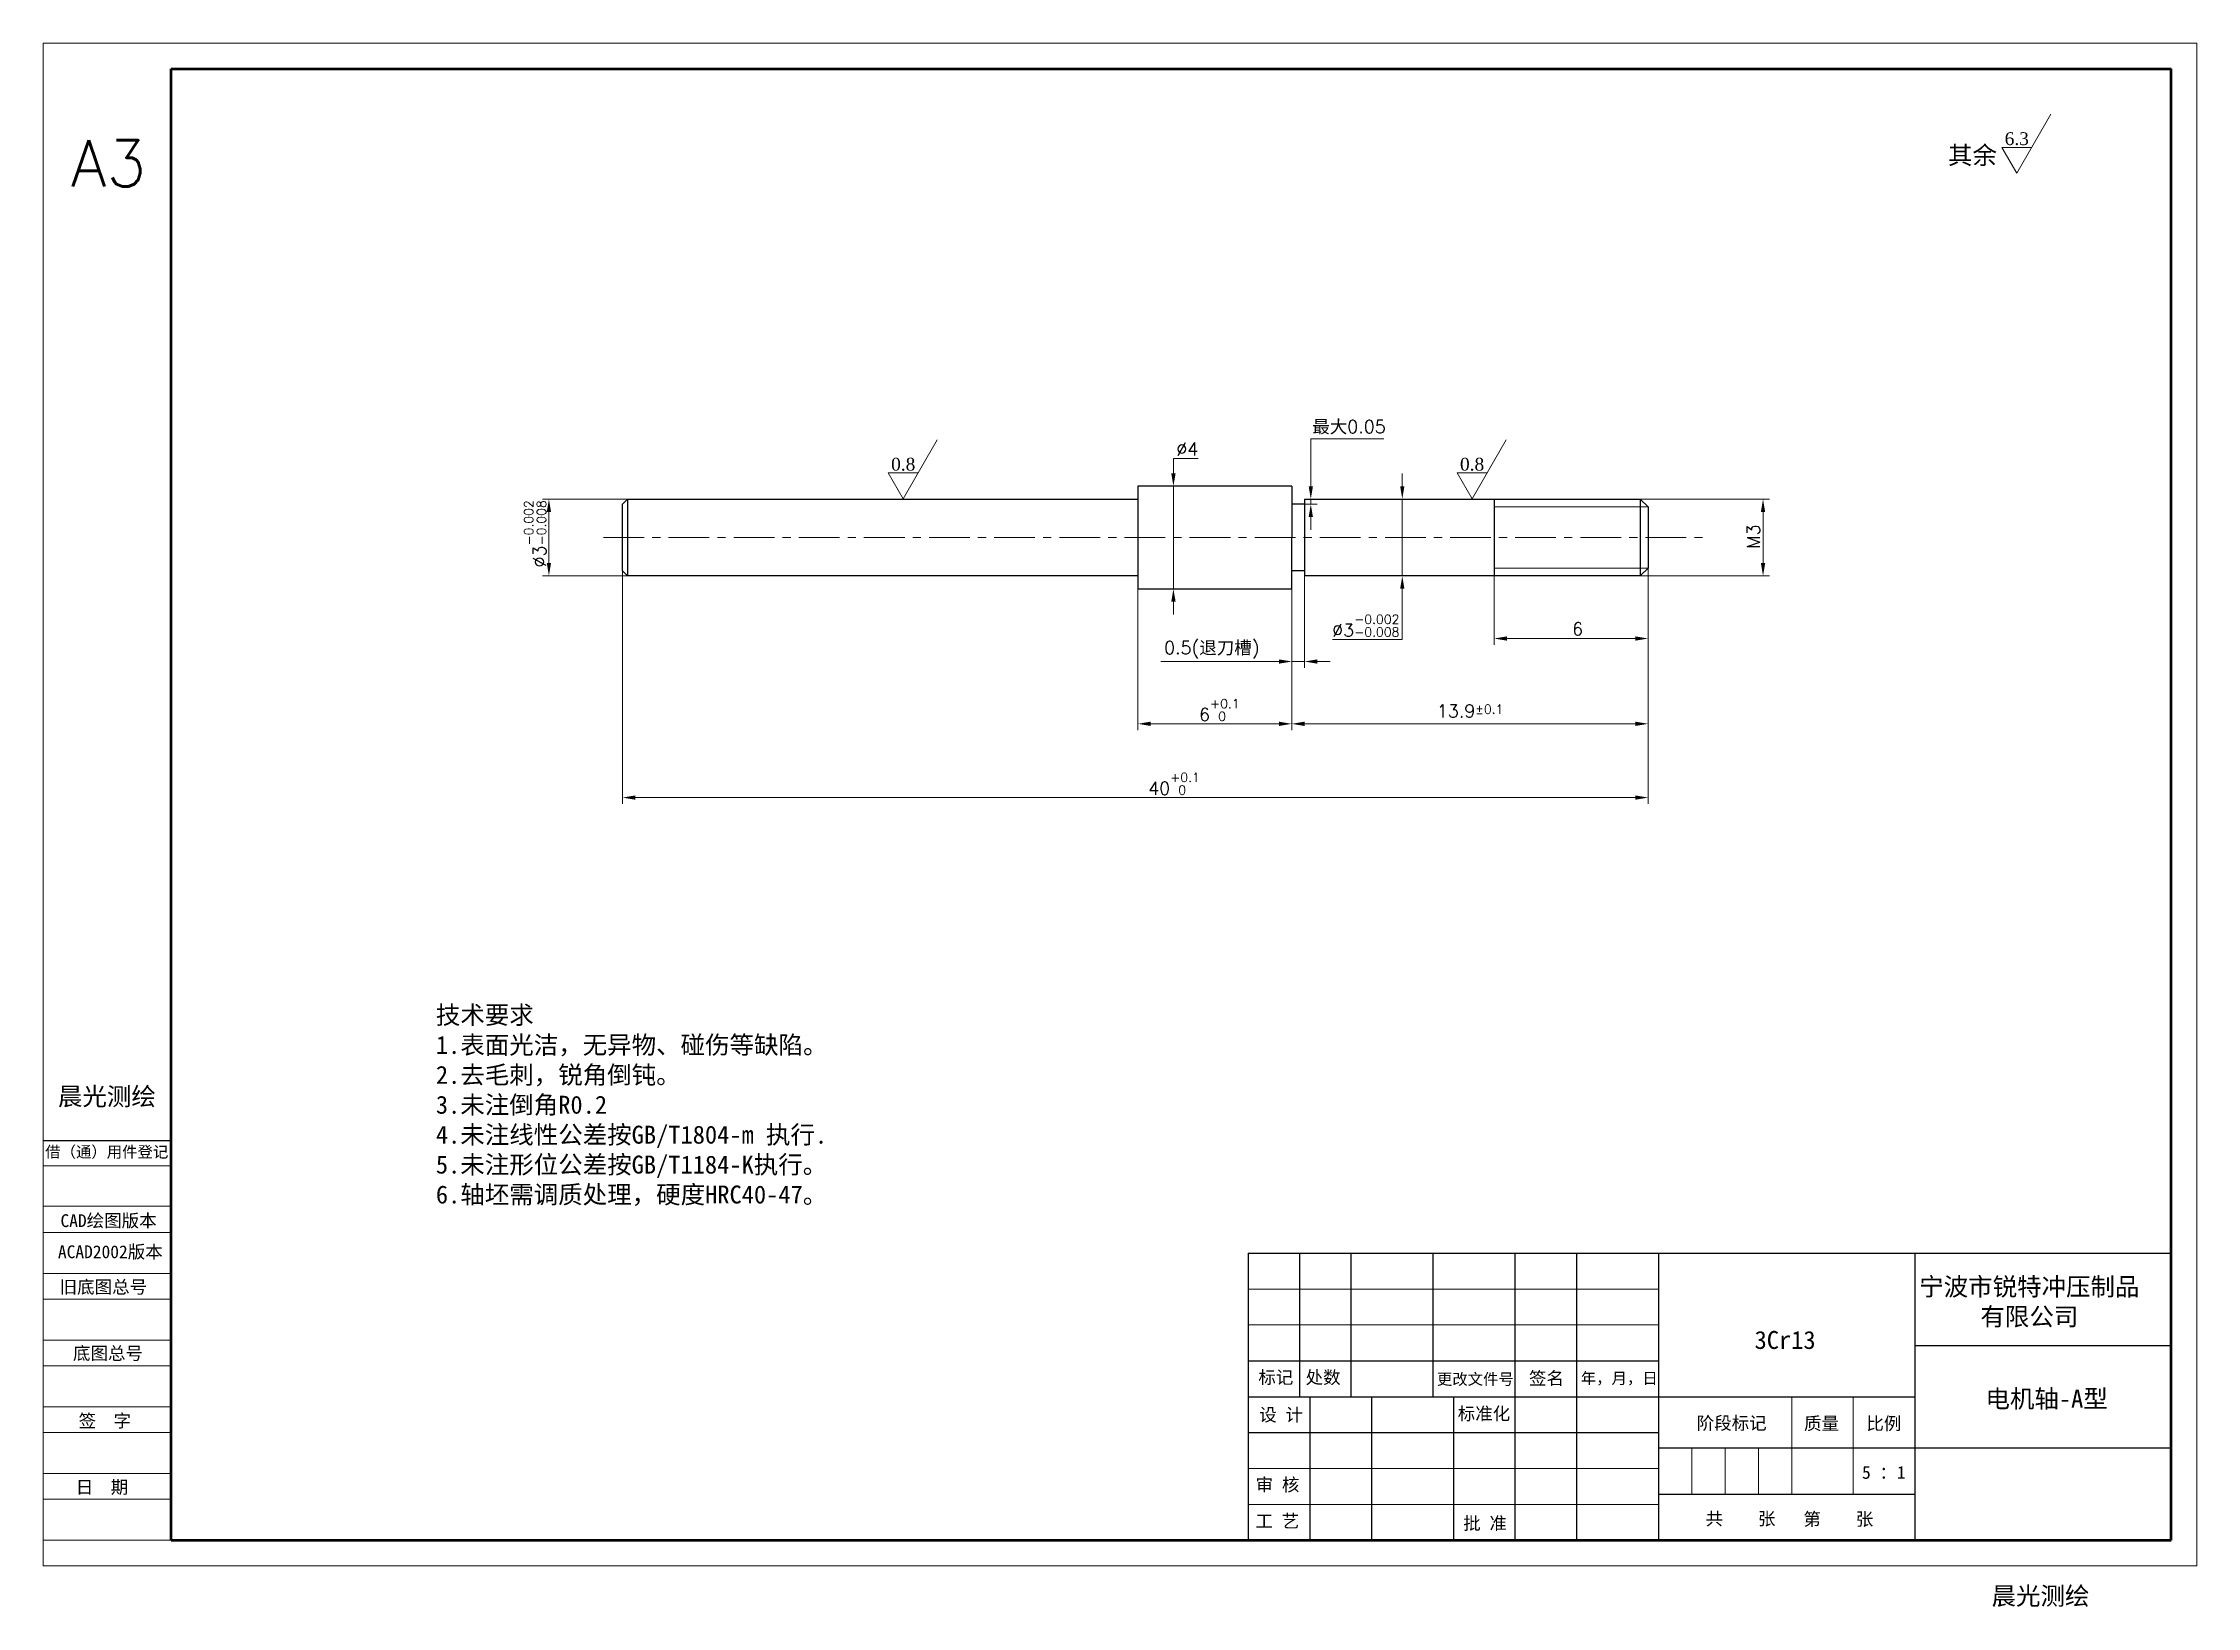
# Model space of a CAD drawing. Header units: millimetres. Extents: x 2517 to 4431, y 863 to 2540.
# Drawn here: x 3097.7 to 3181.7, y 2141.1 to 2202.1 of the extents above; entities that cross this region are included whole.
import ezdxf

# ---------------------------------------------------------------- set-up
doc = ezdxf.new("R2010")
doc.units = ezdxf.units.MM
doc.linetypes.add('CENTER', pattern=[50.8, 31.75, -6.35, 6.35, -6.35])
for name, color, linetype, lineweight in [('中心线', 1, 'CENTER', 9), ('填充', 3, 'Continuous', 9), ('实线', 7, 'Continuous', 25), ('尺寸标注', 2, 'Continuous', 9), ('引导线', 6, 'Continuous', 9), ('文本', 3, 'Continuous', 15), ('粗实线', 9, 'Continuous', 50)]:
    doc.layers.add(name, color=color, linetype=linetype, lineweight=lineweight)
doc.styles.add('st', font='txt.shx')
doc.styles.get("Standard").update_dxf_attribs({"font": 'simfang.ttf'})
doc.dimstyles.new('st0.2', dxfattribs={"dimscale": 0.2, "dimtxt": 2.5, "dimasz": 2.5, "dimexe": 1.25, "dimexo": 0, "dimtad": 1, "dimtoh": 1, "dimdec": 3, "dimdsep": 46, "dimtxsty": 'st', "dimcen": 0, "dimclrd": 256, "dimclre": 256, "dimclrt": 256, "dimadec": 4, "dimazin": 2, "dimtfac": 1, "dimtdec": 3, "dimtmove": 0, "dimatfit": 1, "dimfxl": 0, "dimlwd": -1, "dimlwe": -1, "dimarcsym": 0})

msp = doc.modelspace()

# ---------------------------------------------------------------- texts
at = {"layer": '实线', "ltscale": 0.2, "insert": (3098.8058, 2198.2835), "char_height": 1.8, "width": 5, "attachment_point": 1, "style": 'st'}
msp.add_mtext('A3', dxfattribs=at)
at = {"layer": '实线', "char_height": 0.7, "attachment_point": 5}
for s, insert, width in [('晨光测绘', (3100.2067, 2160.9463), 12.63596), ('宁波市锐特冲压制品\\P有限公司', (3175.1818, 2152.944), 12.63596), ('3Cr13', (3165.6559, 2151.4809), 7.8742), (' 电机轴-A型', (3175.6174, 2149.1568), 12.63596), ('晨光测绘', (3175.6174, 2141.4633), 12.63596)]:
    msp.add_mtext(s, dxfattribs=dict(at, insert=insert, width=width))
at = {"layer": '文本'}
for s, insert, char_height, width, attachment_point in [('{\\fTimes New Roman|b0|i0|c0|p18;6.3}', (3174.2196, 2198.5942), 0.5, 2.92, 1), ('其余', (3172.9636, 2197.2702), 0.7, 12.63596, 8), ('{\\fTimes New Roman|b0|i0|c0|p18;0.8}', (3130.7914, 2185.8959), 0.5, 2.92, 1), ('{\\fTimes New Roman|b0|i0|c0|p18;0.8}', (3152.9777, 2185.8959), 0.5, 2.92, 1), ('技术要求\\P1.表面光洁，无异物、碰伤等缺陷。\\P2.去毛刺，锐角倒钝。\\P3.未注倒角R0.2\\P4.未注线性公差按GB/T1804-m 执行.\\P5.未注形位公差按GB/T1184-K执行。\\P6.轴坯需调质处理，硬度HRC40-47。', (3113.0363, 2160.6099), 0.7, 17.90296, 4)]:
    msp.add_mtext(s, dxfattribs=dict(at, insert=insert, char_height=char_height, width=width, attachment_point=attachment_point))
at = {"layer": '文本', "ltscale": 0.2, "attachment_point": 5}
for s, insert, char_height, width in [('借（通）用件登记', (3100.1999, 2158.7936), 0.44, 10.22572), ('CAD绘图版本', (3100.271, 2156.1114), 0.5, 15.159404), ('ACAD2002版本', (3100.3395, 2154.8971), 0.5, 11.701904), ('旧底图总号', (3100.0689, 2153.5244), 0.5, 13.237686), ('底图总号', (3100.2476, 2150.9379), 0.5, 2.90232), ('标记', (3145.7943, 2150.0041), 0.5, 2.90232), ('处数', (3147.6383, 2149.9998), 0.5, 2.90232), ('更改文件号', (3153.5777, 2149.9335), 0.44, 6.437633), ('签名', (3156.3506, 2149.9654), 0.5, 2.90232), ('年，月，日', (3159.1891, 2149.9611), 0.44, 2.90232), ('设 计', (3145.9988, 2148.5404), 0.5, 2.90232), ('标准化', (3153.9116, 2148.5859), 0.5, 2.90232), ('签  字', (3100.1255, 2148.3058), 0.5, 2.90232), ('阶段标记', (3163.5728, 2148.2149), 0.5, 2.90232), ('质量', (3167.0754, 2148.2033), 0.5, 2.90232), ('比例', (3169.5096, 2148.2033), 0.5, 2.90232), ('5 ：1', (3169.5068, 2146.3161), 0.5, 2.90232), ('日  期', (3100.0138, 2145.7182), 0.5, 2.90232), ('审 核', (3145.8622, 2145.8123), 0.5, 2.90232), ('工 艺', (3145.8542, 2144.4027), 0.5, 2.90232), ('批 准', (3153.9572, 2144.3095), 0.5, 2.90232), ('共    张', (3163.9189, 2144.4885), 0.5, 2.90232), ('第    张', (3167.7322, 2144.4705), 0.5, 2.90232)]:
    msp.add_mtext(s, dxfattribs=dict(at, insert=insert, char_height=char_height, width=width))

# ---------------------------------------------------------------- blocks, each defined once
blk = doc.blocks.new('*D95')
at = {"layer": 'Defpoints', "color": 0, "ltscale": 0.2, "transparency": 16777216}
for p in [(3120.515, 2184.286), (3117.445, 2181.286), (3120.515, 2181.286)]:
    blk.add_point(p, dxfattribs=at)
at = {"layer": '尺寸标注', "ltscale": 0.2, "transparency": 16777216}
for p, q in [((3120.515, 2184.286), (3117.195, 2184.286)), ((3117.445, 2183.786), (3117.445, 2181.786)), ((3120.515, 2181.286), (3117.195, 2181.286))]:
    blk.add_line(p, q, dxfattribs=at)
for points in [[(3117.362, 2183.786), (3117.528, 2183.786), (3117.445, 2184.286)], [(3117.362, 2181.786), (3117.528, 2181.786), (3117.445, 2181.286)]]:
    blk.add_solid(points, dxfattribs=at)
at = {"layer": '尺寸标注', "ltscale": 0.2, "transparency": 16777216, "insert": (3116.906, 2182.929), "char_height": 0.5, "attachment_point": 5, "rotation": 90, "style": 'st'}
blk.add_mtext('%%c3{}{\\H0.71x;\\C3;\\S-0.002^ -0.008;}', dxfattribs=at)
blk = doc.blocks.new('*D96')
at = {"layer": 'Defpoints', "color": 0, "ltscale": 0.2, "transparency": 16777216}
for p in [(3160.006, 2184.286), (3160.006, 2181.286), (3164.796, 2181.286)]:
    blk.add_point(p, dxfattribs=at)
at = {"layer": '尺寸标注', "ltscale": 0.2, "transparency": 16777216}
for p, q in [((3160.006, 2184.286), (3165.046, 2184.286)), ((3164.796, 2183.786), (3164.796, 2181.786)), ((3160.006, 2181.286), (3165.046, 2181.286))]:
    blk.add_line(p, q, dxfattribs=at)
for points in [[(3164.712, 2183.786), (3164.879, 2183.786), (3164.796, 2184.286)], [(3164.712, 2181.786), (3164.879, 2181.786), (3164.796, 2181.286)]]:
    blk.add_solid(points, dxfattribs=at)
at = {"layer": '尺寸标注', "ltscale": 0.2, "transparency": 16777216, "insert": (3164.421, 2182.824), "char_height": 0.5, "attachment_point": 5, "rotation": 90, "style": 'st'}
blk.add_mtext('M3', dxfattribs=at)
blk = doc.blocks.new('*D97')
at = {"layer": 'Defpoints', "color": 0, "ltscale": 0.2, "transparency": 16777216}
for p in [(3146.415, 2184.786), (3141.801, 2180.786), (3146.415, 2180.786)]:
    blk.add_point(p, dxfattribs=at)
at = {"layer": '尺寸标注', "ltscale": 0.2, "transparency": 16777216}
for p, q in [((3141.801, 2185.286), (3141.801, 2185.863)), ((3141.801, 2185.863), (3142.76, 2185.863)), ((3146.415, 2184.786), (3141.551, 2184.786)), ((3141.801, 2180.786), (3141.801, 2184.786)), ((3146.415, 2180.786), (3141.551, 2180.786)), ((3141.801, 2180.286), (3141.801, 2179.786))]:
    blk.add_line(p, q, dxfattribs=at)
for points in [[(3141.718, 2185.286), (3141.885, 2185.286), (3141.801, 2184.786)], [(3141.718, 2180.286), (3141.885, 2180.286), (3141.801, 2180.786)]]:
    blk.add_solid(points, dxfattribs=at)
at = {"layer": '尺寸标注', "ltscale": 0.2, "transparency": 16777216, "insert": (3142.343, 2186.238), "char_height": 0.5, "attachment_point": 5, "style": 'st'}
blk.add_mtext('%%c4', dxfattribs=at)
blk = doc.blocks.new('*D98')
at = {"layer": 'Defpoints', "color": 0, "ltscale": 0.2, "transparency": 16777216}
for p in [(3149.673, 2184.286), (3149.946, 2181.286), (3150.726, 2181.286)]:
    blk.add_point(p, dxfattribs=at)
at = {"layer": '尺寸标注', "ltscale": 0.2, "transparency": 16777216}
for p, q in [((3150.726, 2184.786), (3150.726, 2185.286)), ((3149.673, 2184.286), (3150.976, 2184.286)), ((3150.726, 2184.286), (3150.726, 2181.286)), ((3149.946, 2181.286), (3150.976, 2181.286)), ((3150.726, 2180.786), (3150.726, 2178.808)), ((3150.726, 2178.808), (3148.004, 2178.808))]:
    blk.add_line(p, q, dxfattribs=at)
for points in [[(3150.643, 2184.786), (3150.81, 2184.786), (3150.726, 2184.286)], [(3150.643, 2180.786), (3150.81, 2180.786), (3150.726, 2181.286)]]:
    blk.add_solid(points, dxfattribs=at)
at = {"layer": '尺寸标注', "ltscale": 0.2, "transparency": 16777216, "insert": (3149.303, 2179.348), "char_height": 0.5, "attachment_point": 5, "style": 'st'}
blk.add_mtext('%%c3{}{\\H0.71x;\\C3;\\S-0.002^ -0.008;}', dxfattribs=at)
blk = doc.blocks.new('*D99')
at = {"layer": 'Defpoints', "color": 0, "ltscale": 0.2, "transparency": 16777216}
for p in [(3160.315, 2181.595), (3154.315, 2181.286), (3160.315, 2178.846)]:
    blk.add_point(p, dxfattribs=at)
at = {"layer": '尺寸标注', "ltscale": 0.2, "transparency": 16777216}
for p, q in [((3160.315, 2181.595), (3160.315, 2178.596)), ((3154.315, 2181.286), (3154.315, 2178.596)), ((3154.815, 2178.846), (3159.815, 2178.846))]:
    blk.add_line(p, q, dxfattribs=at)
for points in [[(3154.815, 2178.93), (3154.815, 2178.763), (3154.315, 2178.846)], [(3159.815, 2178.93), (3159.815, 2178.763), (3160.315, 2178.846)]]:
    blk.add_solid(points, dxfattribs=at)
at = {"layer": '尺寸标注', "ltscale": 0.2, "transparency": 16777216, "insert": (3157.566, 2179.221), "char_height": 0.5, "attachment_point": 5, "style": 'st'}
blk.add_mtext('6', dxfattribs=at)
blk = doc.blocks.new('*D100')
at = {"layer": 'Defpoints', "color": 0, "ltscale": 0.2, "transparency": 16777216}
for p in [(3160.315, 2181.595), (3146.415, 2180.786), (3160.315, 2175.519)]:
    blk.add_point(p, dxfattribs=at)
at = {"layer": '尺寸标注', "ltscale": 0.2, "transparency": 16777216}
for p, q in [((3160.315, 2181.595), (3160.315, 2175.269)), ((3146.415, 2180.786), (3146.415, 2175.269)), ((3146.915, 2175.519), (3159.815, 2175.519))]:
    blk.add_line(p, q, dxfattribs=at)
for points in [[(3146.915, 2175.603), (3146.915, 2175.436), (3146.415, 2175.519)], [(3159.815, 2175.603), (3159.815, 2175.436), (3160.315, 2175.519)]]:
    blk.add_solid(points, dxfattribs=at)
at = {"layer": '尺寸标注', "ltscale": 0.2, "transparency": 16777216, "insert": (3153.372, 2176.019), "char_height": 0.5, "attachment_point": 5, "style": 'st'}
blk.add_mtext('13.9{}{\\A0;{\\H1.5x;}{\\A2;\\H0.71x;\\C3;%%p0.1}}', dxfattribs=at)
blk = doc.blocks.new('*D101')
at = {"layer": 'Defpoints', "color": 0, "ltscale": 0.2, "transparency": 16777216}
for p in [(3140.415, 2180.786), (3146.415, 2180.786), (3146.415, 2175.519)]:
    blk.add_point(p, dxfattribs=at)
at = {"layer": '尺寸标注', "ltscale": 0.2, "transparency": 16777216}
for p, q in [((3140.415, 2180.786), (3140.415, 2175.269)), ((3146.415, 2180.786), (3146.415, 2175.269)), ((3140.915, 2175.519), (3145.915, 2175.519))]:
    blk.add_line(p, q, dxfattribs=at)
for points in [[(3140.915, 2175.603), (3140.915, 2175.436), (3140.415, 2175.519)], [(3145.915, 2175.603), (3145.915, 2175.436), (3146.415, 2175.519)]]:
    blk.add_solid(points, dxfattribs=at)
at = {"layer": '尺寸标注', "ltscale": 0.2, "transparency": 16777216, "insert": (3143.592, 2176.059), "char_height": 0.5, "attachment_point": 5, "style": 'st'}
blk.add_mtext('6{}{\\H0.71x;\\C3;\\S+0.1^  0;}', dxfattribs=at)
blk = doc.blocks.new('*D102')
at = {"layer": 'Defpoints', "color": 0, "ltscale": 0.2, "transparency": 16777216}
for p in [(3120.315, 2181.486), (3160.315, 2181.595), (3160.315, 2172.642)]:
    blk.add_point(p, dxfattribs=at)
at = {"layer": '尺寸标注', "ltscale": 0.2, "transparency": 16777216}
for p, q in [((3120.315, 2181.486), (3120.315, 2172.392)), ((3160.315, 2181.595), (3160.315, 2172.392)), ((3120.815, 2172.642), (3159.815, 2172.642))]:
    blk.add_line(p, q, dxfattribs=at)
for points in [[(3120.815, 2172.726), (3120.815, 2172.559), (3120.315, 2172.642)], [(3159.815, 2172.726), (3159.815, 2172.559), (3160.315, 2172.642)]]:
    blk.add_solid(points, dxfattribs=at)
at = {"layer": '尺寸标注', "ltscale": 0.2, "transparency": 16777216, "insert": (3141.824, 2173.181), "char_height": 0.5, "attachment_point": 5, "style": 'st'}
blk.add_mtext('40{}{\\H0.71x;\\C3;\\S+0.1^  0;}', dxfattribs=at)
blk = doc.blocks.new('*D103')
at = {"layer": 'Defpoints', "color": 0, "ltscale": 0.2, "transparency": 16777216}
for p in [(3146.415, 2180.786), (3146.915, 2181.286), (3146.415, 2177.949)]:
    blk.add_point(p, dxfattribs=at)
at = {"layer": '尺寸标注', "ltscale": 0.2, "transparency": 16777216}
for p, q in [((3146.415, 2180.786), (3146.415, 2177.699)), ((3146.915, 2181.286), (3146.915, 2177.699)), ((3145.915, 2177.949), (3141.306, 2177.949)), ((3146.915, 2177.949), (3146.415, 2177.949)), ((3147.415, 2177.949), (3147.915, 2177.949))]:
    blk.add_line(p, q, dxfattribs=at)
for points in [[(3145.915, 2178.032), (3145.915, 2177.866), (3146.415, 2177.949)], [(3147.415, 2178.032), (3147.415, 2177.866), (3146.915, 2177.949)]]:
    blk.add_solid(points, dxfattribs=at)
at = {"layer": '尺寸标注', "ltscale": 0.2, "transparency": 16777216, "insert": (3143.296, 2178.405), "char_height": 0.5, "attachment_point": 5, "style": 'st'}
blk.add_mtext('0.5(退刀槽)', dxfattribs=at)
blk = doc.blocks.new('*D104')
at = {"layer": 'Defpoints', "color": 0, "ltscale": 0.2, "transparency": 16777216}
for p in [(3146.915, 2184.286), (3146.915, 2184.086), (3147.159, 2184.086)]:
    blk.add_point(p, dxfattribs=at)
at = {"layer": '尺寸标注', "ltscale": 0.2, "transparency": 16777216}
for p, q in [((3147.159, 2184.786), (3147.159, 2186.63)), ((3147.159, 2186.63), (3150.012, 2186.63)), ((3146.915, 2184.286), (3147.409, 2184.286)), ((3146.915, 2184.086), (3147.409, 2184.086)), ((3147.159, 2184.086), (3147.159, 2184.286)), ((3147.159, 2183.586), (3147.159, 2183.086))]:
    blk.add_line(p, q, dxfattribs=at)
for points in [[(3147.076, 2184.786), (3147.243, 2184.786), (3147.159, 2184.286)], [(3147.076, 2183.586), (3147.243, 2183.586), (3147.159, 2184.086)]]:
    blk.add_solid(points, dxfattribs=at)
at = {"layer": '尺寸标注', "ltscale": 0.2, "transparency": 16777216, "insert": (3148.648, 2187.084), "char_height": 0.5, "attachment_point": 5, "style": 'st'}
blk.add_mtext('最大0.05', dxfattribs=at)

# ---------------------------------------------------------------- dimensions: what is measured, and where the dimension line sits
at = {"layer": '尺寸标注', "ltscale": 0.2}
for base, p1, p2, text, picture, middle in [((3147.1594, 2184.0862), (3146.915, 2184.2862), (3146.915, 2184.0862), '最大0.05', '*D104', (3148.648, 2186.6298)), ((3141.8012, 2180.7862), (3146.415, 2184.7862), (3146.415, 2180.7862), '%%c<>', '*D97', (3142.3428, 2185.8634)), ((3164.7958, 2181.2862), (3160.0063, 2184.2862), (3160.0063, 2181.2862), 'M<>', '*D96', (3164.7958, 2182.8242))]:
    dim = msp.add_linear_dim(base=base, p1=p1, p2=p2, angle=90, text=text, dimstyle='st0.2', dxfattribs=at)
    dim.commit()
    dim.dimension.update_dxf_attribs({"geometry": picture, "text_midpoint": middle, "dimtype": 160})
for base, p1, p2, picture, middle in [((3117.445, 2181.2862), (3120.515, 2184.2862), (3120.515, 2181.2862), '*D95', (3117.445, 2182.9294)), ((3150.7263, 2181.2862), (3149.6726, 2184.2862), (3149.9462, 2181.2862), '*D98', (3149.3026, 2178.8084))]:
    dim = msp.add_linear_dim(base=base, p1=p1, p2=p2, angle=90, text='%%c<>{}{\\H0.71x;\\C3;\\S-0.002^ -0.008;}', dimstyle='st0.2', override={"dimtp": -0.002, "dimtm": 0.008, "dimtdec": 3, "dimtzin": 8}, dxfattribs=at)
    dim.commit()
    dim.dimension.update_dxf_attribs({"geometry": picture, "text_midpoint": middle, "dimtype": 160})
for base, p1, p2, text, override, picture, middle in [((3160.315, 2172.6423), (3120.315, 2181.4862), (3160.315, 2181.5949), '<>{}{\\H0.71x;\\C3;\\S+0.1^  0;}', {"dimtp": 0.1, "dimtm": 0, "dimtdec": 3, "dimtzin": 8}, '*D102', (3141.8241, 2172.6423)), ((3160.315, 2175.5194), (3146.415, 2180.7862), (3160.315, 2181.5949), '<>{}{\\A0;{\\H1.5x;}{\\A2;\\H0.71x;\\C3;%%p0.1}}', {"dimtp": 0.1, "dimtm": 0.1, "dimtdec": 3, "dimtzin": 8}, '*D100', (3153.3718, 2175.5194)), ((3146.415, 2175.5194), (3140.415, 2180.7862), (3146.415, 2180.7862), '<>{}{\\H0.71x;\\C3;\\S+0.1^  0;}', {"dimtp": 0.1, "dimtm": 0, "dimtdec": 3, "dimtzin": 8}, '*D101', (3143.5918, 2175.5194))]:
    dim = msp.add_linear_dim(base=base, p1=p1, p2=p2, text=text, dimstyle='st0.2', override=override, dxfattribs=at)
    dim.commit()
    dim.dimension.update_dxf_attribs({"geometry": picture, "text_midpoint": middle, "dimtype": 160})
dim = msp.add_linear_dim(base=(3160.315, 2178.8463), p1=(3154.315, 2181.2862), p2=(3160.315, 2181.5949), dimstyle='st0.2', dxfattribs=at)
dim.commit()
dim.dimension.update_dxf_attribs({"geometry": '*D99', "text_midpoint": (3157.5664, 2178.8463), "dimtype": 160})
dim = msp.add_linear_dim(base=(3146.415, 2177.9489), p1=(3146.915, 2181.2862), p2=(3146.415, 2180.7862), text='<>(退刀槽)', dimstyle='st0.2', dxfattribs=at)
dim.commit()
dim.dimension.update_dxf_attribs({"geometry": '*D103', "text_midpoint": (3143.2956, 2177.9489), "dimtype": 160})

# ---------------------------------------------------------------- linework, layer by layer
at = {"layer": '中心线', "ltscale": 0.05}
msp.add_line((3119.573, 2182.7862), (3162.5061, 2182.7862), dxfattribs=at)
at = {"layer": '填充', "ltscale": 0.2}
for p, q in [((3160.315, 2183.9775), (3154.315, 2183.9775)), ((3160.315, 2181.5949), (3154.315, 2181.5949))]:
    msp.add_line(p, q, dxfattribs=at)
at = {"layer": '实线', "ltscale": 0.2}
for p, q in [((3120.515, 2184.2862), (3120.315, 2184.0862)), ((3120.315, 2182.7862), (3120.315, 2184.0862)), ((3120.515, 2184.2862), (3140.415, 2184.2862)), ((3120.515, 2184.2862), (3120.515, 2181.2862)), ((3146.415, 2184.7862), (3140.415, 2184.7862)), ((3140.415, 2184.7862), (3140.415, 2180.7862)), ((3146.415, 2184.7862), (3146.415, 2182.7862)), ((3146.915, 2184.0862), (3146.415, 2184.0862)), ((3146.915, 2184.2862), (3160.0063, 2184.2862)), ((3146.915, 2184.2862), (3146.915, 2181.2862)), ((3146.915, 2184.2862), (3146.915, 2184.0862)), ((3154.315, 2184.2862), (3154.315, 2181.2862)), ((3160.0063, 2184.2862), (3160.315, 2183.9775)), ((3160.0063, 2184.2862), (3160.0063, 2181.2862)), ((3160.315, 2183.9775), (3160.315, 2181.5949)), ((3120.315, 2181.4862), (3120.315, 2182.7862)), ((3146.415, 2180.7862), (3146.415, 2182.7862)), ((3120.515, 2181.2862), (3120.315, 2181.4862)), ((3146.915, 2181.4862), (3146.415, 2181.4862)), ((3160.0063, 2181.2862), (3160.315, 2181.5949)), ((3140.415, 2181.2862), (3120.515, 2181.2862)), ((3140.415, 2180.7862), (3146.415, 2180.7862)), ((3160.0063, 2181.2862), (3146.915, 2181.2862))]:
    msp.add_line(p, q, dxfattribs=at)
at = {"layer": '实线'}
for p, q in [((3097.7174, 2159.2724), (3102.7174, 2159.2724)), ((3102.7174, 2143.6724), (3102.7174, 2154.8724)), ((3102.7174, 2154.8724), (3102.7174, 2143.6724)), ((3144.7174, 2154.8724), (3180.7174, 2154.8724)), ((3144.7212, 2154.8724), (3144.7212, 2143.6724)), ((3146.7212, 2154.8724), (3146.7212, 2149.2724)), ((3148.7212, 2154.8724), (3148.7212, 2149.2724)), ((3151.9212, 2154.8724), (3151.9212, 2149.2724)), ((3155.1212, 2154.8724), (3155.1212, 2143.6724)), ((3157.5212, 2154.8724), (3157.5212, 2143.6724)), ((3160.7212, 2154.8724), (3160.7212, 2143.6724)), ((3170.7174, 2154.8724), (3170.7174, 2143.6724)), ((3170.7174, 2151.2724), (3180.7174, 2151.2724)), ((3144.7174, 2150.6724), (3160.7212, 2150.6724)), ((3144.7174, 2149.2724), (3160.7212, 2149.2724)), ((3147.1212, 2149.2724), (3147.1212, 2143.6724)), ((3149.5212, 2149.2724), (3149.5212, 2143.6724)), ((3152.7212, 2149.2724), (3152.7212, 2143.6724)), ((3160.7212, 2149.2724), (3170.7174, 2149.2724)), ((3144.7174, 2147.8724), (3160.7212, 2147.8724)), ((3160.7212, 2147.2724), (3180.7174, 2147.2724)), ((3160.7212, 2145.4724), (3170.7174, 2145.4724)), ((3144.7174, 2143.6724), (3180.7174, 2143.6724))]:
    msp.add_line(p, q, dxfattribs=at)
at = {"layer": '引导线'}
for p, q in [((3097.7174, 2202.0724), (3181.7174, 2202.0724)), ((3097.7174, 2142.6724), (3097.7174, 2202.0724)), ((3181.7174, 2142.6724), (3181.7174, 2202.0724)), ((3102.7174, 2158.2724), (3097.7174, 2158.2724)), ((3102.7174, 2156.7045), (3097.7174, 2156.7045)), ((3102.7174, 2155.6724), (3097.7174, 2155.6724)), ((3102.7174, 2154.0724), (3097.7174, 2154.0724)), ((3102.7174, 2153.0724), (3097.7174, 2153.0724)), ((3144.7174, 2153.4724), (3160.7212, 2153.4724)), ((3102.7174, 2151.4724), (3097.7174, 2151.4724)), ((3144.7174, 2152.0724), (3160.7212, 2152.0724)), ((3102.7174, 2150.4724), (3097.7174, 2150.4724)), ((3102.7174, 2148.8724), (3097.7174, 2148.8724)), ((3102.7174, 2147.8724), (3097.7174, 2147.8724)), ((3102.7174, 2146.2724), (3097.7174, 2146.2724)), ((3144.7174, 2146.4724), (3160.7212, 2146.4724)), ((3102.7174, 2145.2724), (3097.7174, 2145.2724)), ((3144.7174, 2145.0724), (3160.7212, 2145.0724)), ((3102.7174, 2143.6724), (3097.7174, 2143.6724)), ((3097.7174, 2142.6724), (3181.7174, 2142.6724))]:
    msp.add_line(p, q, dxfattribs=at)
at = {"layer": '文本'}
for p, q in [((3174.6898, 2196.9972), (3176.02, 2199.3012)), ((3175.2718, 2198.0052), (3174.1079, 2198.0052)), ((3174.1079, 2198.0052), (3174.6898, 2196.9972)), ((3131.2616, 2184.2989), (3132.5918, 2186.6029)), ((3153.4479, 2184.2989), (3154.7781, 2186.6029)), ((3131.8436, 2185.3069), (3130.6797, 2185.3069)), ((3130.6797, 2185.3069), (3131.2616, 2184.2989)), ((3154.0299, 2185.3069), (3152.866, 2185.3069)), ((3152.866, 2185.3069), (3153.4479, 2184.2989))]:
    msp.add_line(p, q, dxfattribs=at)
at = {"layer": '文本', "ltscale": 0.2}
for p, q in [((3165.9174, 2149.2724), (3165.9174, 2145.4724)), ((3168.3174, 2149.2724), (3168.3174, 2145.4724)), ((3162.0174, 2147.2724), (3162.0174, 2145.4724)), ((3163.3174, 2147.2724), (3163.3174, 2145.4724)), ((3164.6174, 2147.2724), (3164.6174, 2145.4724))]:
    msp.add_line(p, q, dxfattribs=at)
at = {"layer": '粗实线'}
for p, q in [((3102.7174, 2143.6724), (3102.7174, 2201.0724)), ((3102.7174, 2201.0724), (3180.7174, 2201.0724)), ((3180.7174, 2143.6724), (3180.7174, 2201.0724)), ((3102.7174, 2143.6724), (3180.7174, 2143.6724))]:
    msp.add_line(p, q, dxfattribs=at)

msp.set_redraw_order([(e.dxf.handle, doc.entitydb.next_handle()) for e in msp.query("TEXT MTEXT ATTDEF DIMENSION ARC_DIMENSION")])  # texts and dimensions are drawn at this point

doc.saveas('drawing.dxf')
